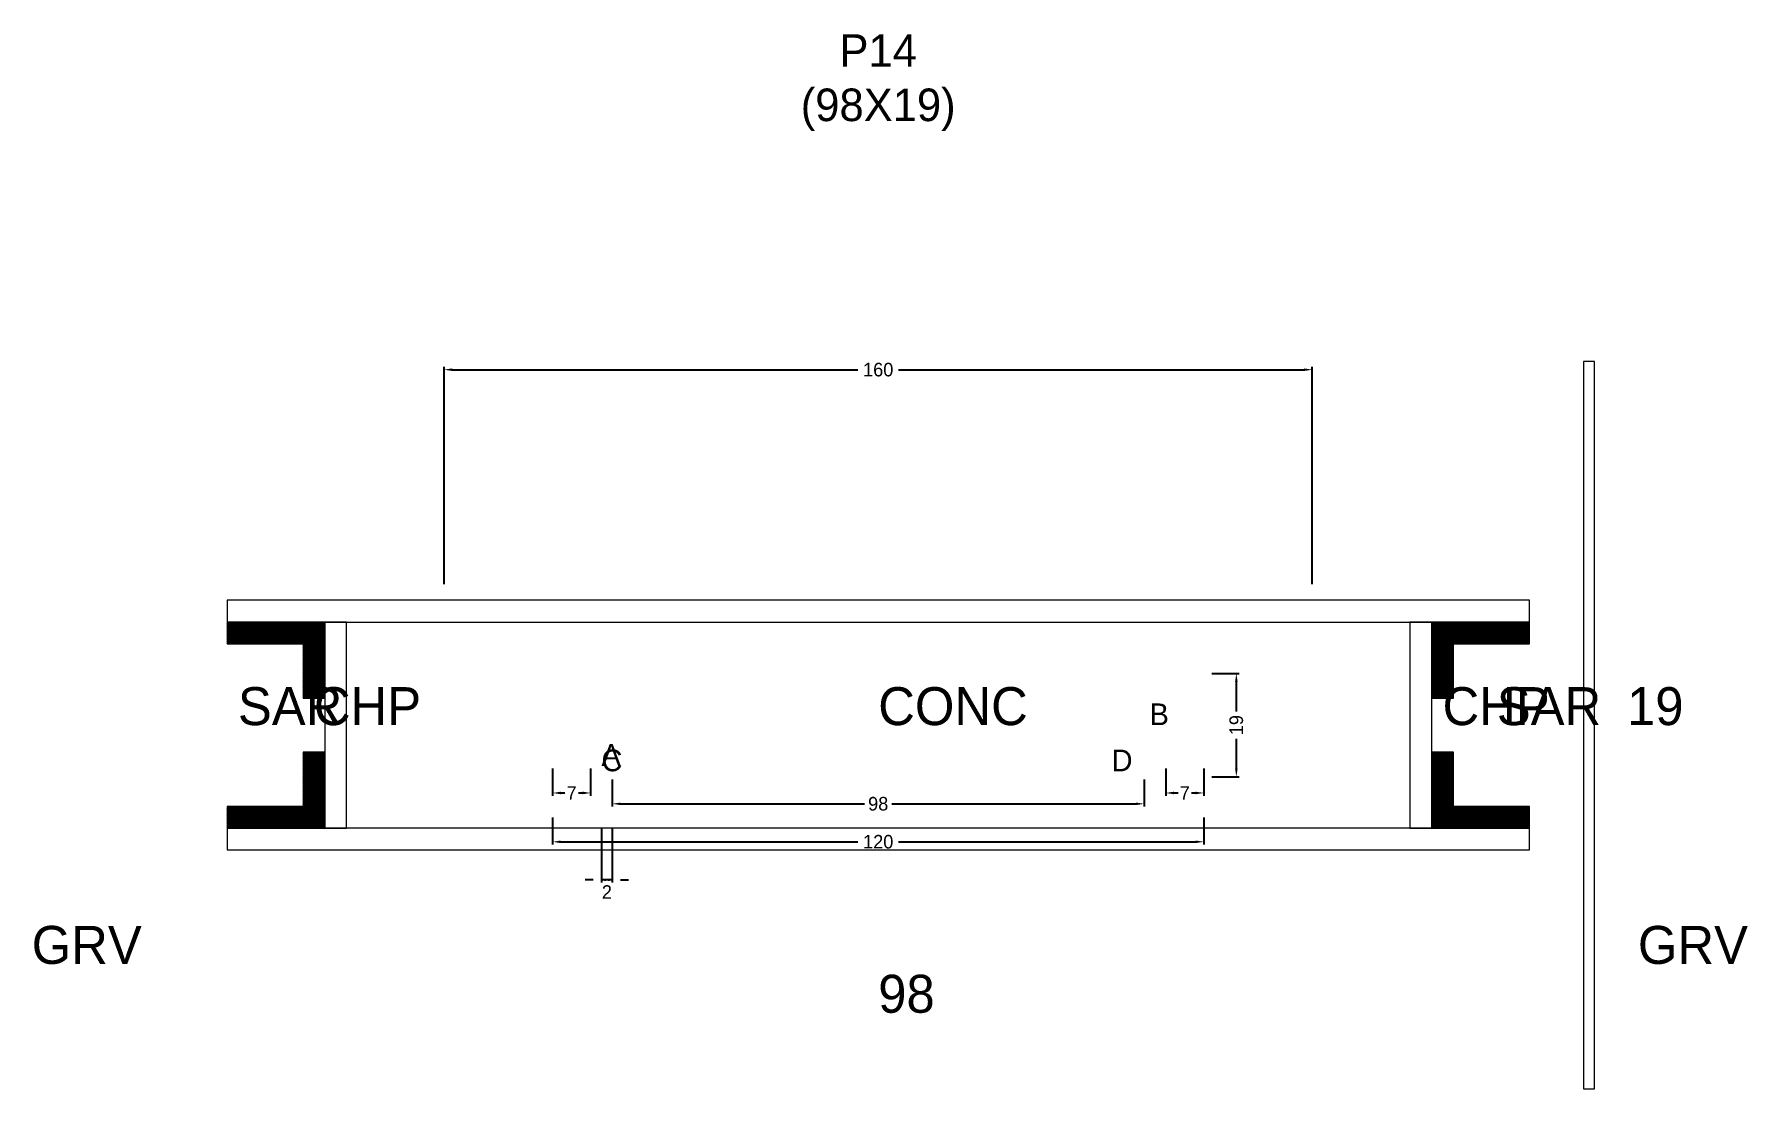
# Model space of a CAD drawing. Header units: centimetres. Extents: x -10500 to 4299, y -386 to 295.
# Drawn here: x -155.5 to 160.2, y 73 to 267.3 of the extents above; entities that cross this region are included whole.
import ezdxf

# ---------------------------------------------------------------- set-up
doc = ezdxf.new("R2010")
doc.units = ezdxf.units.CM
for name, color, linetype in [('COTA', 241, 'Continuous'), ('Hachura', 251, 'Continuous'), ('NOMENCLATURA', 7, 'Continuous'), ('SARRAFO', 251, 'Continuous'), ('Texto Seção', 7, 'Continuous')]:
    doc.layers.add(name, color=color, linetype=linetype)
doc.dimstyles.new('cotax2', dxfattribs={"dimtxt": 2.5, "dimasz": 1.5, "dimexe": 0.5, "dimexo": 0.5, "dimgap": 0.5, "dimtad": 1, "dimcen": 2.5, "dimazin": 3, "dimtfac": 1, "dimtmove": 0, "dimatfit": 3})

msp = doc.modelspace()

# ---------------------------------------------------------------- texts
at = {"layer": 'NOMENCLATURA'}
for s, p in [('B', (50, 140)), ('A', (-51, 132.5)), ('C', (-51, 131.5)), ('D', (43, 131.5))]:
    msp.add_text(s, height=4, dxfattribs=at).set_placement(p)
at = {"layer": 'NOMENCLATURA', "insert": (0, 249.5), "char_height": 6, "attachment_point": 8}
msp.add_mtext('P14\\P(98X19)', dxfattribs=at)
at = {"layer": 'Texto Seção'}
for s, p in [('SAR', (-118, 140)), ('CHP', (-104, 140)), ('CONC', (0, 140)), ('CHP', (104, 140)), ('SAR', (114, 140)), ('19', (138, 140)), ('GRV', (-156, 96)), ('GRV', (140, 96)), ('98', (0, 87))]:
    msp.add_text(s, height=7, dxfattribs=at).set_placement(p)

# ---------------------------------------------------------------- blocks, each defined once
blk = doc.blocks.new('_CLOSEDFILLED')
at = {"color": 0, "linetype": 'BYBLOCK'}
blk.add_solid([(-1, 0.16), (0, 0), (-1, -0.16)], dxfattribs=at)
blk = doc.blocks.new('*D14')
for p, q in [((-60, 123), (-60, 118)), ((60, 123), (60, 118)), ((-58.5, 118.5), (-3.75, 118.5)), ((3.75, 118.5), (58.5, 118.5))]:
    blk.add_line(p, q)
at = {"layer": 'Defpoints'}
for p in [(-60, 123.5), (60, 123.5), (-60, 118.5)]:
    blk.add_point(p, dxfattribs=at)
at = {"layer": 'COTA', "xscale": 1.5, "yscale": 1.5, "rotation": 180}
blk.add_blockref('_CLOSEDFILLED', (-60, 118.5), dxfattribs=at)
at = {"layer": 'COTA', "xscale": 1.5, "yscale": 1.5}
blk.add_blockref('_CLOSEDFILLED', (60, 118.5), dxfattribs=at)
at = {"layer": 'COTA', "insert": (0, 118.5), "char_height": 2.5, "attachment_point": 5}
blk.add_mtext('120', dxfattribs=at)
blk = doc.blocks.new('*D15')
for p, q in [((-49, 130), (-49, 125)), ((49, 130), (49, 125)), ((-47.5, 125.5), (-2.5, 125.5)), ((2.5, 125.5), (47.5, 125.5))]:
    blk.add_line(p, q)
at = {"layer": 'Defpoints'}
for p in [(-49, 130.5), (49, 130.5), (-49, 125.5)]:
    blk.add_point(p, dxfattribs=at)
at = {"layer": 'COTA', "xscale": 1.5, "yscale": 1.5, "rotation": 180}
blk.add_blockref('_CLOSEDFILLED', (-49, 125.5), dxfattribs=at)
at = {"layer": 'COTA', "xscale": 1.5, "yscale": 1.5}
blk.add_blockref('_CLOSEDFILLED', (49, 125.5), dxfattribs=at)
at = {"layer": 'COTA', "insert": (0, 125.5), "char_height": 2.5, "attachment_point": 5}
blk.add_mtext('98', dxfattribs=at)
blk = doc.blocks.new('*D16')
for p, q in [((61.5, 149.5), (66.5, 149.5)), ((66, 142.5), (66, 148)), ((66, 132), (66, 137.5)), ((61.5, 130.5), (66.5, 130.5))]:
    blk.add_line(p, q)
at = {"layer": 'Defpoints'}
for p in [(61, 149.5), (61, 130.5), (66, 130.5)]:
    blk.add_point(p, dxfattribs=at)
at = {"layer": 'COTA', "xscale": 1.5, "yscale": 1.5}
for p, rotation in [((66, 149.5), 90), ((66, 130.5), 270)]:
    blk.add_blockref('_CLOSEDFILLED', p, dxfattribs=dict(at, rotation=rotation))
at = {"layer": 'COTA', "insert": (66, 140), "char_height": 2.5, "attachment_point": 5, "rotation": 90}
blk.add_mtext('19', dxfattribs=at)
blk = doc.blocks.new('*D17')
for p, q in [((-60, 132), (-60, 127)), ((-53, 132), (-53, 127)), ((-58.5, 127.5), (-57.75, 127.5)), ((-55.25, 127.5), (-54.5, 127.5))]:
    blk.add_line(p, q)
at = {"layer": 'Defpoints'}
for p in [(-60, 132.5), (-53, 132.5), (-60, 127.5)]:
    blk.add_point(p, dxfattribs=at)
at = {"layer": 'COTA', "xscale": 1.5, "yscale": 1.5, "rotation": 180}
blk.add_blockref('_CLOSEDFILLED', (-60, 127.5), dxfattribs=at)
at = {"layer": 'COTA', "xscale": 1.5, "yscale": 1.5}
blk.add_blockref('_CLOSEDFILLED', (-53, 127.5), dxfattribs=at)
at = {"layer": 'COTA', "insert": (-56.5, 127.5), "char_height": 2.5, "attachment_point": 5}
blk.add_mtext('7', dxfattribs=at)
blk = doc.blocks.new('*D18')
for p, q in [((53, 132), (53, 127)), ((60, 132), (60, 127)), ((54.5, 127.5), (55.25, 127.5)), ((57.75, 127.5), (58.5, 127.5))]:
    blk.add_line(p, q)
at = {"layer": 'Defpoints'}
for p in [(53, 132.5), (60, 132.5), (53, 127.5)]:
    blk.add_point(p, dxfattribs=at)
at = {"layer": 'COTA', "xscale": 1.5, "yscale": 1.5, "rotation": 180}
blk.add_blockref('_CLOSEDFILLED', (53, 127.5), dxfattribs=at)
at = {"layer": 'COTA', "xscale": 1.5, "yscale": 1.5}
blk.add_blockref('_CLOSEDFILLED', (60, 127.5), dxfattribs=at)
at = {"layer": 'COTA', "insert": (56.5, 127.5), "char_height": 2.5, "attachment_point": 5}
blk.add_mtext('7', dxfattribs=at)
blk = doc.blocks.new('*D19')
for p, q in [((-80, 166), (-80, 206)), ((-78.5, 205.5), (-3.75, 205.5)), ((3.75, 205.5), (78.5, 205.5)), ((80, 166), (80, 206))]:
    blk.add_line(p, q)
at = {"layer": 'Defpoints'}
for p in [(-80, 205.5), (-80, 165.5), (80, 165.5)]:
    blk.add_point(p, dxfattribs=at)
at = {"layer": 'COTA', "xscale": 1.5, "yscale": 1.5, "rotation": 180}
blk.add_blockref('_CLOSEDFILLED', (-80, 205.5), dxfattribs=at)
at = {"layer": 'COTA', "xscale": 1.5, "yscale": 1.5}
blk.add_blockref('_CLOSEDFILLED', (80, 205.5), dxfattribs=at)
at = {"layer": 'COTA', "insert": (0, 205.5), "char_height": 2.5, "attachment_point": 5}
blk.add_mtext('160', dxfattribs=at)

# ---------------------------------------------------------------- dimensions: what is measured, and where the dimension line sits
at = {"layer": 'COTA'}
for base, p1, p2, picture, middle in [((-80, 205.5), (-80, 165.5), (80, 165.5), '*D19', (0, 205.5)), ((-60, 127.5), (-60, 132.5), (-53, 132.5), '*D17', (-56.5, 127.5)), ((-49, 125.5), (-49, 130.5), (49, 130.5), '*D15', (0, 125.5)), ((53, 127.5), (53, 132.5), (60, 132.5), '*D18', (56.5, 127.5)), ((-60, 118.5), (-60, 123.5), (60, 123.5), '*D14', (0, 118.5))]:
    dim = msp.add_linear_dim(base=base, p1=p1, p2=p2, dimstyle='cotax2', dxfattribs=at)
    dim.commit()
    dim.dimension.update_dxf_attribs({"geometry": picture, "text_midpoint": middle})
dim = msp.add_linear_dim(base=(66, 130.5), p1=(61, 130.5), p2=(61, 149.5), angle=90, dimstyle='cotax2', dxfattribs=at)
dim.commit()
dim.dimension.update_dxf_attribs({"geometry": '*D16', "text_midpoint": (66, 140)})
msp.add_linear_dim(base=(-49, 111.5), p1=(-49, 121.5), p2=(-51, 121.5), dimstyle='cotax2', dxfattribs=at).render()

# ---------------------------------------------------------------- hatches: boundary and pattern name
at = {"layer": 'SARRAFO'}
h = msp.add_hatch(dxfattribs=at)
h.set_pattern_fill('SOLID', scale=2)
h.paths.add_polyline_path([(-120, 155), (-106, 155), (-106, 159), (-120, 159)])
h = msp.add_hatch(dxfattribs=at)
h.set_pattern_fill('SOLID', scale=2)
h.paths.add_polyline_path([(-106, 145), (-102, 145), (-102, 159), (-106, 159)])
h = msp.add_hatch(dxfattribs=at)
h.set_pattern_fill('SOLID', scale=2)
h.paths.add_polyline_path([(102, 145), (106, 145), (106, 159), (102, 159)])
h = msp.add_hatch(dxfattribs=at)
h.set_pattern_fill('SOLID', scale=2)
h.paths.add_polyline_path([(106, 155), (120, 155), (120, 159), (106, 159)])
h = msp.add_hatch(dxfattribs=at)
h.set_pattern_fill('SOLID', scale=2)
h.paths.add_polyline_path([(-106, 121), (-102, 121), (-102, 135), (-106, 135)])
h = msp.add_hatch(dxfattribs=at)
h.set_pattern_fill('SOLID', scale=2)
h.paths.add_polyline_path([(102, 121), (106, 121), (106, 135), (102, 135)])
h = msp.add_hatch(dxfattribs=at)
h.set_pattern_fill('SOLID', scale=2)
h.paths.add_polyline_path([(-120, 121), (-106, 121), (-106, 125), (-120, 125)])
h = msp.add_hatch(dxfattribs=at)
h.set_pattern_fill('SOLID', scale=2)
h.paths.add_polyline_path([(106, 121), (120, 121), (120, 125), (106, 125)])

# ---------------------------------------------------------------- linework, layer by layer
at = {"layer": 'Hachura', "lineweight": 13}
msp.add_lwpolyline([(130, 73), (132, 73), (132, 207), (130, 207)], close=True, dxfattribs=at)
at = {"layer": 'Hachura', "lineweight": 18}
for points in [[(-120, 159), (120, 159), (120, 163), (-120, 163)], [(-102, 121), (-98, 121), (-98, 159), (-102, 159)], [(98, 121), (102, 121), (102, 159), (98, 159)], [(-120, 117), (120, 117), (120, 121), (-120, 121)]]:
    msp.add_lwpolyline(points, close=True, dxfattribs=at)
at = {"layer": 'SARRAFO', "lineweight": 13}
for points in [[(-120, 155), (-106, 155), (-106, 159), (-120, 159)], [(-106, 145), (-102, 145), (-102, 159), (-106, 159)], [(102, 145), (106, 145), (106, 159), (102, 159)], [(106, 155), (120, 155), (120, 159), (106, 159)], [(-106, 121), (-102, 121), (-102, 135), (-106, 135)], [(102, 121), (106, 121), (106, 135), (102, 135)], [(-120, 121), (-106, 121), (-106, 125), (-120, 125)], [(106, 121), (120, 121), (120, 125), (106, 125)]]:
    msp.add_lwpolyline(points, close=True, dxfattribs=at)

msp.set_redraw_order([(e.dxf.handle, doc.entitydb.next_handle()) for e in msp.query("TEXT MTEXT ATTDEF DIMENSION ARC_DIMENSION")])  # texts and dimensions are drawn at this point

doc.saveas('drawing.dxf')
